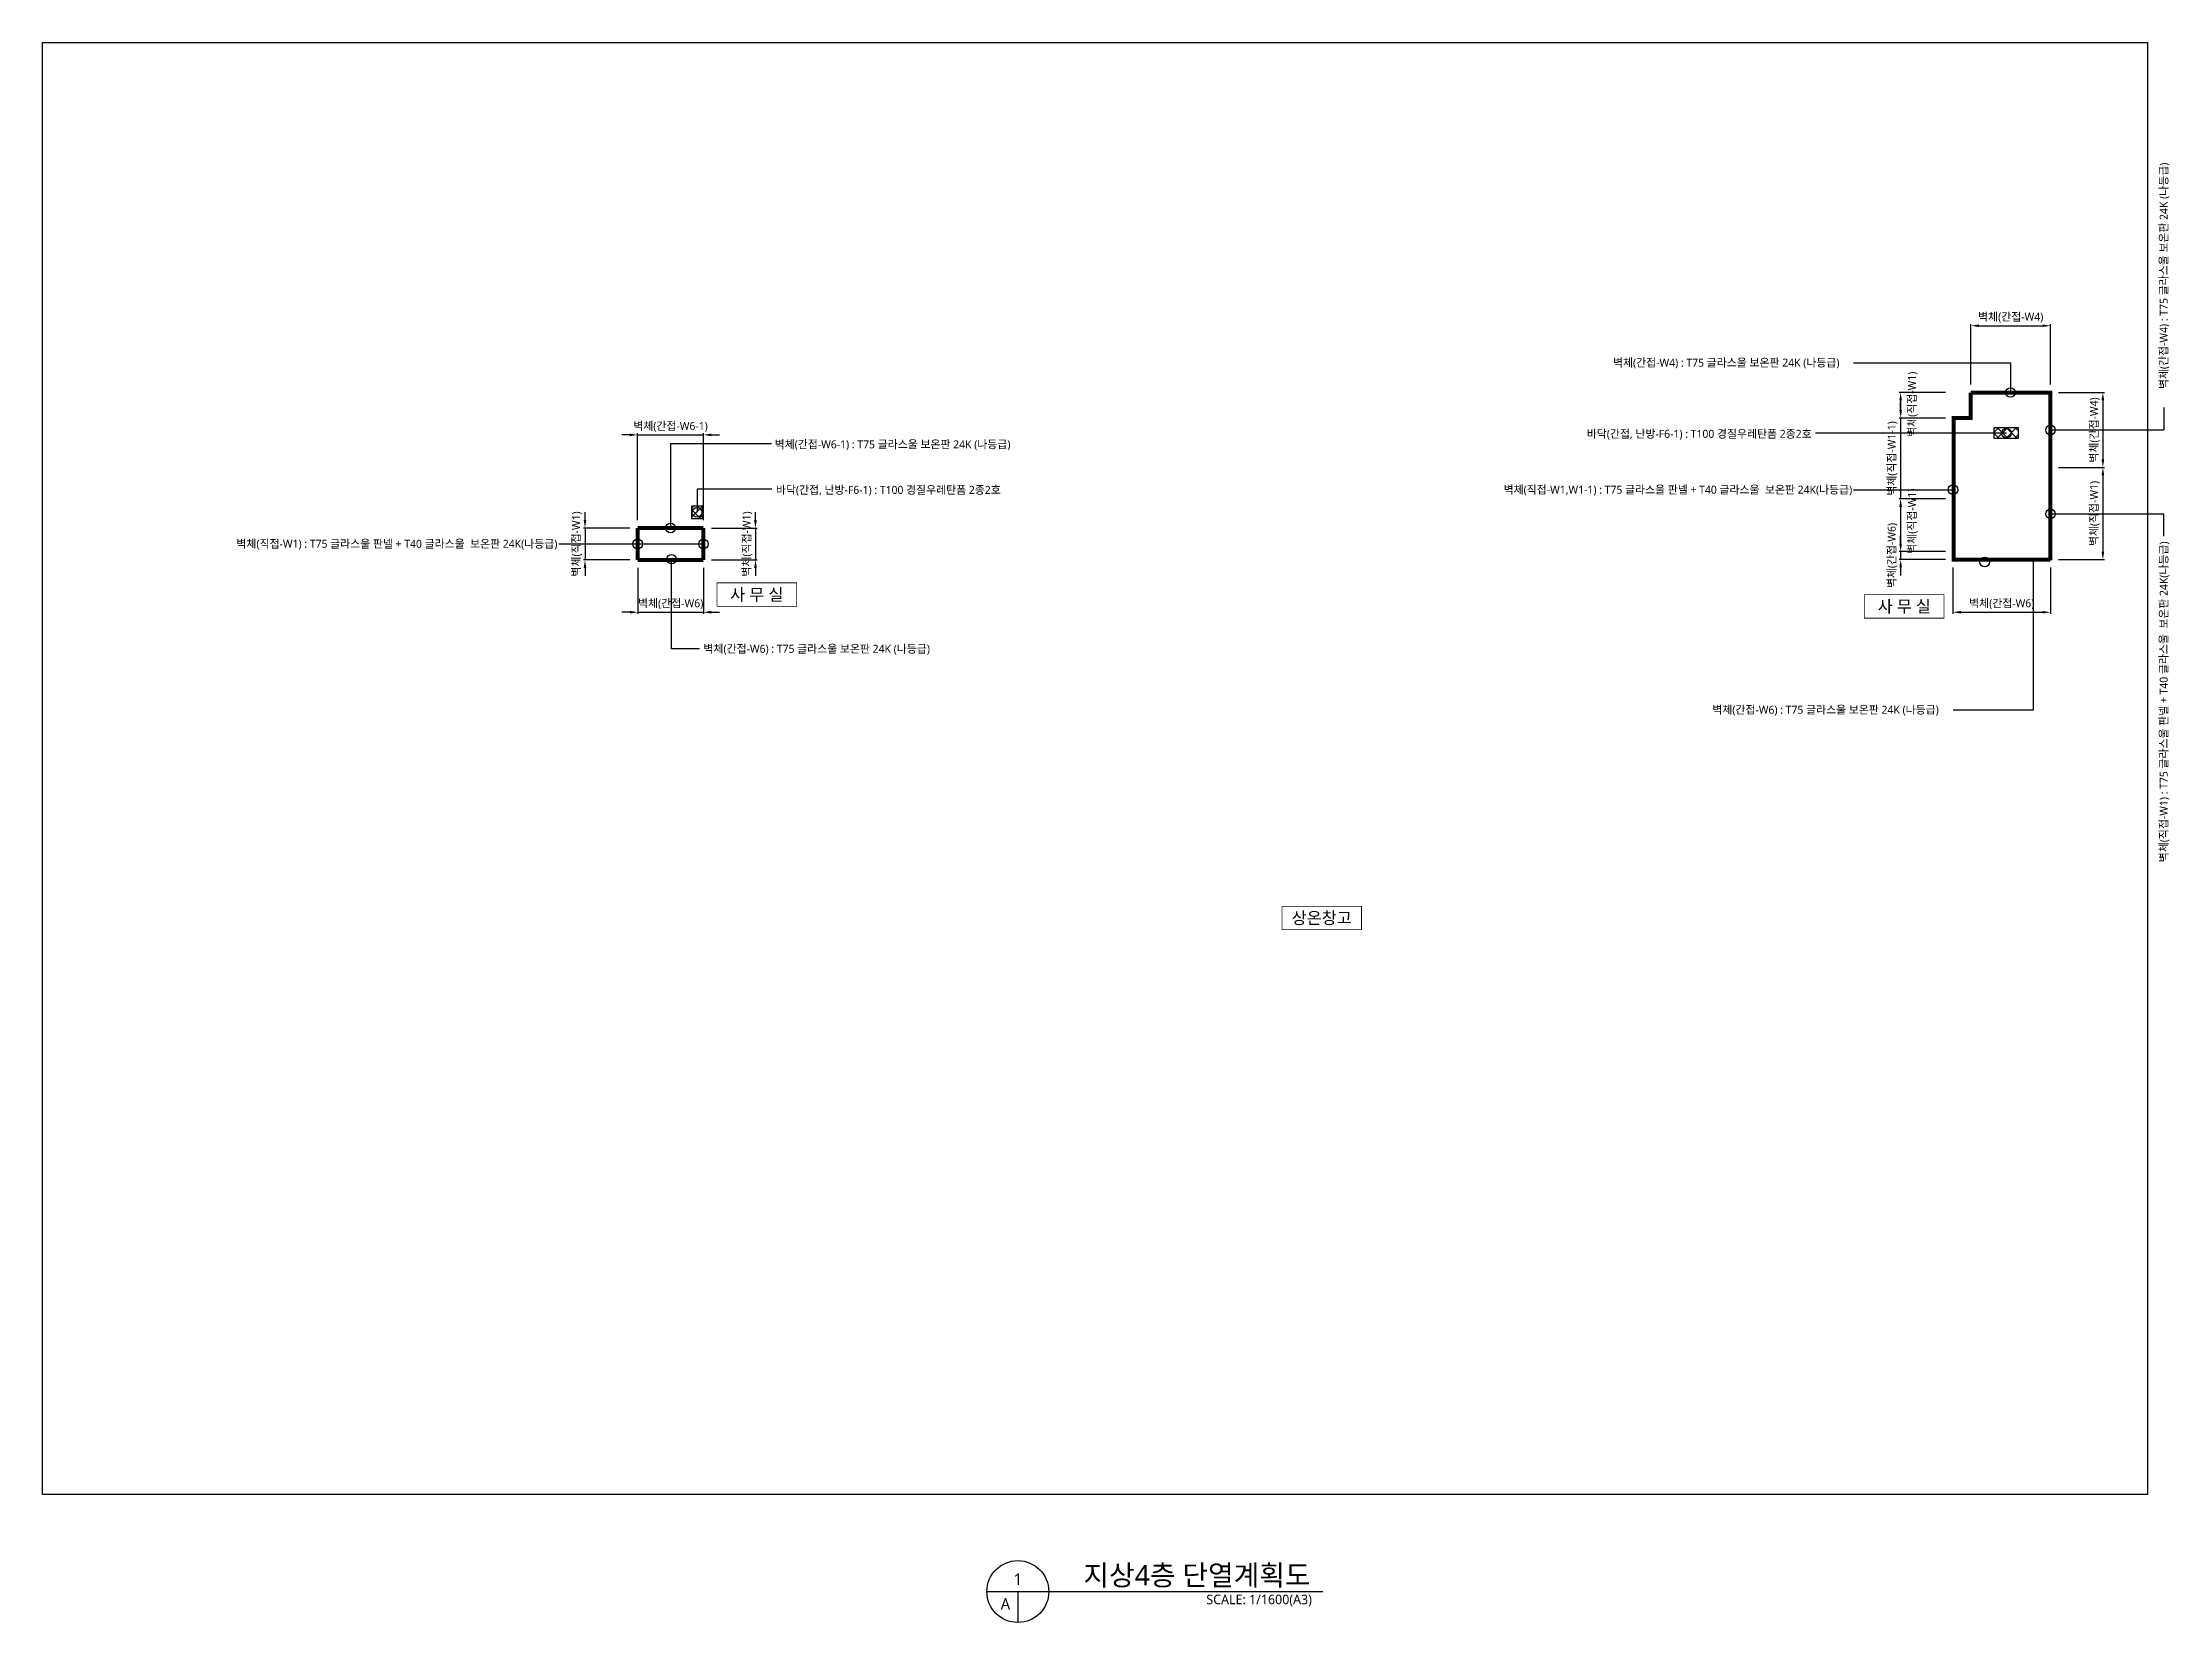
# Model space of a CAD drawing. Header units: millimetres. Extents: x -604407 to 1670407, y 506520 to 715041.
# Drawn here: x 1037593 to 1304280, y 516842 to 715041 of the extents above; entities that cross this region are included whole.
import ezdxf
from ezdxf.enums import TextEntityAlignment as Align

# ---------------------------------------------------------------- set-up
doc = ezdxf.new("R2010")
doc.units = ezdxf.units.MM
doc.header["$LTSCALE"] = 1000
doc.linetypes.add('HIDDEN2', pattern=[0.1875, 0.125, -0.0625])
doc.layers.get('DEFPOINTS').update_dxf_attribs({"color": 161})
for name, color, linetype in [('DIM', 7, 'Continuous'), ('NDIM', 7, 'Continuous'), ('SYM', 7, 'Continuous'), ('TEXT', 3, 'Continuous'), ('TEXT-주', 2, 'Continuous'), ('단멸바닥', 6, 'Continuous'), ('단열선', 4, 'Continuous')]:
    doc.layers.add(name, color=color, linetype=linetype)
doc.styles.add('TE', font='malgun_0.ttf')
doc.styles.add('나눔바른고딕', font='NanumBarunGothic.ttf')
doc.dimstyles.new('BA', dxfattribs={"dimscale": 500, "dimtxt": 3, "dimasz": 1, "dimexe": 1, "dimexo": 5, "dimgap": 0.9, "dimtad": 1, "dimdec": 0, "dimdsep": 46, "dimlunit": 6, "dimtxsty": 'TE', "dimblk": 'DDD', "dimcen": 2.5, "dimclrd": 256, "dimclre": 256, "dimclrt": 3, "dimazin": 2, "dimtfac": 1, "dimtdec": 0, "dimtix": 1, "dimtmove": 2, "dimatfit": 3, "dimldrblk": 'DDD', "dimfxl": 1, "dimtolj": 1, "dimtzin": 0, "dimarcsym": 2})

msp = doc.modelspace()

# ---------------------------------------------------------------- texts
at = {"layer": 'TEXT', "style": '나눔바른고딕'}
for s, p in [('벽체(간접-W4) : T75 글라스울 보온판 24K (나등급)', (1303558.4, 699967.8)), ('벽체(직접-W1) : T75 글라스울 판넬 + T40 글라스울  보온판 24K(나등급)', (1303558.4, 652454.4))]:
    msp.add_text(s, height=1000, rotation=90, dxfattribs=at).set_placement(p, align=Align.MIDDLE_RIGHT)
for s, p in [('벽체(간접-W4) : T75 글라스울 보온판 24K (나등급)', (1234508.6, 674877.4)), ('벽체(간접-W6-1) : T75 글라스울 보온판 24K (나등급)', (1129392.7, 664631.9)), ('바닥(간접, 난방-F6-1) : T100 경질우레탄폼 2종2호', (1129546.3, 658919.3)), ('벽체(간접-W6) : T75 글라스울 보온판 24K (나등급)', (1120460.7, 638985.4)), ('벽체(간접-W6) : T75 글라스울 보온판 24K (나등급)', (1246959.9, 631339.2))]:
    msp.add_text(s, height=1000, dxfattribs=at).set_placement(p, align=Align.MIDDLE_LEFT)
for s, p in [('바닥(간접, 난방-F6-1) : T100 경질우레탄폼 2종2호', (1259415, 665951.1)), ('벽체(직접-W1,W1-1) : T75 글라스울 판넬 + T40 글라스울  보온판 24K(나등급)', (1264502.9, 658943)), ('벽체(직접-W1) : T75 글라스울 판넬 + T40 글라스울  보온판 24K(나등급)', (1102144.4, 652158))]:
    msp.add_text(s, height=1000, dxfattribs=at).set_placement(p, align=Align.MIDDLE_RIGHT)
for s, p in [('1', (1159879.9, 522271.9)), ('A', (1158328.4, 519168.8))]:
    msp.add_text(s, height=1440, dxfattribs=at).set_placement(p, align=Align.MIDDLE)
msp.add_text('지상4층 단열계획도', height=2560, dxfattribs=at).set_placement((1168107, 521496.1))
msp.add_text('SCALE: 1/1600(A3)', height=1200, dxfattribs=at).set_placement((1196755.4, 520332.5), align=Align.TOP_RIGHT)
at = {"layer": 'TEXT-주', "style": '나눔바른고딕'}
for s, p in [('사 무 실', (1127148, 645780.4)), ('사 무 실', (1271027, 644308.3)), ('상온창고', (1197983.9, 605217.7))]:
    msp.add_text(s, height=1500, dxfattribs=at).set_placement(p, align=Align.MIDDLE_CENTER)

# ---------------------------------------------------------------- blocks, each defined once
blk = doc.blocks.new('*D62')
at = {"layer": 'DEFPOINTS', "color": 0, "ltscale": 0.4, "transparency": 16777216}
for p in [(1112211, 654135), (1105612, 650135), (1112211, 650135)]:
    blk.add_point(p, dxfattribs=at)
at = {"layer": 'NDIM', "lineweight": -2, "ltscale": 0.4, "transparency": 16777216}
for p, q in [((1105612, 655135), (1105612, 656135)), ((1111211, 654135), (1105412, 654135)), ((1105612, 654135), (1105612, 650135)), ((1111211, 650135), (1105412, 650135)), ((1105612, 649135), (1105612, 648135))]:
    blk.add_line(p, q, dxfattribs=at)
at = {"layer": 'NDIM', "ltscale": 0.4, "transparency": 16777216}
for points in [[(1105445, 655135), (1105778, 655135), (1105612, 654135)], [(1105445, 649135), (1105778, 649135), (1105612, 650135)]]:
    blk.add_solid(points, dxfattribs=at)
at = {"layer": 'NDIM', "color": 3, "ltscale": 0.4, "transparency": 16777216, "insert": (1104604, 652135), "char_height": 1000, "attachment_point": 5, "rotation": 90, "style": 'TE'}
blk.add_mtext('\\A1;벽체(직접-W1)', dxfattribs=at)
blk = doc.blocks.new('DDD')
at = {"layer": 'DIM', "color": 0}
for p, q in [((-1, 0), (1, 0)), ((0, -1), (0, 1))]:
    blk.add_line(p, q, dxfattribs=at)
for radius in [0.6, 0.3]:
    blk.add_circle((0, 0), radius, dxfattribs=at)
blk = doc.blocks.new('*D63')
at = {"layer": 'DEFPOINTS', "color": 0, "ltscale": 0.4, "transparency": 16777216}
for p in [(1120461, 654135), (1120461, 650135), (1126985, 650135)]:
    blk.add_point(p, dxfattribs=at)
at = {"layer": 'NDIM', "lineweight": -2, "ltscale": 0.4, "transparency": 16777216}
for p, q in [((1126985, 655135), (1126985, 656135)), ((1121461, 654135), (1127185, 654135)), ((1126985, 654135), (1126985, 650135)), ((1121461, 650135), (1127185, 650135)), ((1126985, 649135), (1126985, 648135))]:
    blk.add_line(p, q, dxfattribs=at)
at = {"layer": 'NDIM', "ltscale": 0.4, "transparency": 16777216}
for points in [[(1126818, 655135), (1127151, 655135), (1126985, 654135)], [(1126818, 649135), (1127151, 649135), (1126985, 650135)]]:
    blk.add_solid(points, dxfattribs=at)
at = {"layer": 'NDIM', "color": 3, "ltscale": 0.4, "transparency": 16777216, "insert": (1125977, 652135), "char_height": 1000, "attachment_point": 5, "rotation": 90, "style": 'TE'}
blk.add_mtext('\\A1;벽체(직접-W1)', dxfattribs=at)
blk = doc.blocks.new('*D64')
at = {"layer": 'DEFPOINTS', "color": 0, "ltscale": 0.4, "transparency": 16777216}
for p in [(1120461, 665816), (1112211, 654135), (1120461, 654135)]:
    blk.add_point(p, dxfattribs=at)
at = {"layer": 'NDIM', "lineweight": -2, "ltscale": 0.4, "transparency": 16777216}
for p, q in [((1111211, 665816), (1110211, 665816)), ((1112211, 655135), (1112211, 666016)), ((1112211, 665816), (1120461, 665816)), ((1120461, 655135), (1120461, 666016)), ((1121461, 665816), (1122461, 665816))]:
    blk.add_line(p, q, dxfattribs=at)
at = {"layer": 'NDIM', "ltscale": 0.4, "transparency": 16777216}
for points in [[(1111211, 665983), (1111211, 665649), (1112211, 665816)], [(1121461, 665983), (1121461, 665649), (1120461, 665816)]]:
    blk.add_solid(points, dxfattribs=at)
at = {"layer": 'NDIM', "color": 3, "ltscale": 0.4, "transparency": 16777216, "insert": (1116336, 666824), "char_height": 1000, "attachment_point": 5, "style": 'TE'}
blk.add_mtext('\\A1;벽체(간접-W6-1)', dxfattribs=at)
blk = doc.blocks.new('*D65')
at = {"layer": 'DEFPOINTS', "color": 0, "ltscale": 0.4, "transparency": 16777216}
for p in [(1112248, 650135), (1120461, 650135), (1120461, 643574)]:
    blk.add_point(p, dxfattribs=at)
at = {"layer": 'NDIM', "lineweight": -2, "ltscale": 0.4, "transparency": 16777216}
for p, q in [((1112248, 649135), (1112248, 643374)), ((1120461, 649135), (1120461, 643374)), ((1111248, 643574), (1110248, 643574)), ((1112248, 643574), (1120461, 643574)), ((1121461, 643574), (1122461, 643574))]:
    blk.add_line(p, q, dxfattribs=at)
at = {"layer": 'NDIM', "ltscale": 0.4, "transparency": 16777216}
for points in [[(1111248, 643741), (1111248, 643407), (1112248, 643574)], [(1121461, 643741), (1121461, 643407), (1120461, 643574)]]:
    blk.add_solid(points, dxfattribs=at)
at = {"layer": 'NDIM', "color": 3, "ltscale": 0.4, "transparency": 16777216, "insert": (1116354, 644582), "char_height": 1000, "attachment_point": 5, "style": 'TE'}
blk.add_mtext('\\A1;벽체(간접-W6)', dxfattribs=at)
blk = doc.blocks.new('*D66')
at = {"layer": 'DEFPOINTS', "color": 0, "ltscale": 0.4, "transparency": 16777216}
for p in [(1289361, 679515), (1279386, 671135), (1289361, 671135)]:
    blk.add_point(p, dxfattribs=at)
at = {"layer": 'NDIM', "lineweight": -2, "ltscale": 0.4, "transparency": 16777216}
for p, q in [((1279386, 672135), (1279386, 679715)), ((1280386, 679515), (1288361, 679515)), ((1289361, 672135), (1289361, 679715))]:
    blk.add_line(p, q, dxfattribs=at)
at = {"layer": 'NDIM', "ltscale": 0.4, "transparency": 16777216}
for points in [[(1280386, 679681), (1280386, 679348), (1279386, 679515)], [(1288361, 679681), (1288361, 679348), (1289361, 679515)]]:
    blk.add_solid(points, dxfattribs=at)
at = {"layer": 'NDIM', "color": 3, "ltscale": 0.4, "transparency": 16777216, "insert": (1284373, 680522), "char_height": 1000, "attachment_point": 5, "style": 'TE'}
blk.add_mtext('\\A1;벽체(간접-W4)', dxfattribs=at)
blk = doc.blocks.new('*D67')
at = {"layer": 'DEFPOINTS', "color": 0, "ltscale": 0.4, "transparency": 16777216}
for p in [(1289361, 661735), (1289361, 650185), (1295932, 650185)]:
    blk.add_point(p, dxfattribs=at)
at = {"layer": 'NDIM', "lineweight": -2, "ltscale": 0.4, "transparency": 16777216}
for p, q in [((1290361, 661735), (1296132, 661735)), ((1295932, 660735), (1295932, 651185)), ((1290361, 650185), (1296132, 650185))]:
    blk.add_line(p, q, dxfattribs=at)
at = {"layer": 'NDIM', "ltscale": 0.4, "transparency": 16777216}
for points in [[(1295765, 660735), (1296099, 660735), (1295932, 661735)], [(1295765, 651185), (1296099, 651185), (1295932, 650185)]]:
    blk.add_solid(points, dxfattribs=at)
at = {"layer": 'NDIM', "color": 3, "ltscale": 0.4, "transparency": 16777216, "insert": (1294925, 655960), "char_height": 1000, "attachment_point": 5, "rotation": 90, "style": 'TE'}
blk.add_mtext('\\A1;벽체(직접-W1)', dxfattribs=at)
blk = doc.blocks.new('*D68')
at = {"layer": 'DEFPOINTS', "color": 0, "ltscale": 0.4, "transparency": 16777216}
for p in [(1289361, 671135), (1289361, 661735), (1295932, 661735)]:
    blk.add_point(p, dxfattribs=at)
at = {"layer": 'NDIM', "lineweight": -2, "ltscale": 0.4, "transparency": 16777216}
for p, q in [((1290361, 671135), (1296132, 671135)), ((1295932, 670135), (1295932, 662735)), ((1290361, 661735), (1296132, 661735))]:
    blk.add_line(p, q, dxfattribs=at)
at = {"layer": 'NDIM', "ltscale": 0.4, "transparency": 16777216}
for points in [[(1295765, 670135), (1296099, 670135), (1295932, 671135)], [(1295765, 662735), (1296099, 662735), (1295932, 661735)]]:
    blk.add_solid(points, dxfattribs=at)
at = {"layer": 'NDIM', "color": 3, "ltscale": 0.4, "transparency": 16777216, "insert": (1294925, 666435), "char_height": 1000, "attachment_point": 5, "rotation": 90, "style": 'TE'}
blk.add_mtext('\\A1;벽체(간접-W4)', dxfattribs=at)
blk = doc.blocks.new('*D69')
at = {"layer": 'DEFPOINTS', "color": 0, "ltscale": 0.4, "transparency": 16777216}
for p in [(1277211, 651185), (1270574, 650185), (1277211, 650185)]:
    blk.add_point(p, dxfattribs=at)
at = {"layer": 'NDIM', "lineweight": -2, "ltscale": 0.4, "transparency": 16777216}
for p, q in [((1276211, 651185), (1270374, 651185)), ((1270574, 652185), (1270574, 653185)), ((1270574, 651185), (1270574, 650185)), ((1276211, 650185), (1270374, 650185)), ((1270574, 649185), (1270574, 648185))]:
    blk.add_line(p, q, dxfattribs=at)
at = {"layer": 'NDIM', "ltscale": 0.4, "transparency": 16777216}
for points in [[(1270408, 652185), (1270741, 652185), (1270574, 651185)], [(1270408, 649185), (1270741, 649185), (1270574, 650185)]]:
    blk.add_solid(points, dxfattribs=at)
at = {"layer": 'NDIM', "color": 3, "ltscale": 0.4, "transparency": 16777216, "insert": (1269567, 650685), "char_height": 1000, "attachment_point": 5, "rotation": 90, "style": 'TE'}
blk.add_mtext('\\A1;벽체(간접-W6)', dxfattribs=at)
blk = doc.blocks.new('*D70')
at = {"layer": 'DEFPOINTS', "color": 0, "ltscale": 0.4, "transparency": 16777216}
for p in [(1277211, 657790), (1270574, 651185), (1277211, 651185)]:
    blk.add_point(p, dxfattribs=at)
at = {"layer": 'NDIM', "lineweight": -2, "ltscale": 0.4, "transparency": 16777216}
for p, q in [((1276211, 657790), (1270374, 657790)), ((1270574, 656790), (1270574, 652185)), ((1276211, 651185), (1270374, 651185))]:
    blk.add_line(p, q, dxfattribs=at)
at = {"layer": 'NDIM', "ltscale": 0.4, "transparency": 16777216}
for points in [[(1270408, 656790), (1270741, 656790), (1270574, 657790)], [(1270408, 652185), (1270741, 652185), (1270574, 651185)]]:
    blk.add_solid(points, dxfattribs=at)
at = {"layer": 'NDIM', "color": 3, "ltscale": 0.4, "transparency": 16777216, "insert": (1272094, 654988), "char_height": 1000, "attachment_point": 5, "rotation": 90, "style": 'TE'}
blk.add_mtext('\\A1;벽체(직접-W1)', dxfattribs=at)
blk = doc.blocks.new('*D71')
at = {"layer": 'DEFPOINTS', "color": 0, "ltscale": 0.4, "transparency": 16777216}
for p in [(1277211, 667935), (1270574, 657790), (1277211, 657790)]:
    blk.add_point(p, dxfattribs=at)
at = {"layer": 'NDIM', "lineweight": -2, "ltscale": 0.4, "transparency": 16777216}
for p, q in [((1270574, 668935), (1270574, 669935)), ((1276211, 667935), (1270374, 667935)), ((1270574, 667935), (1270574, 657790)), ((1276211, 657790), (1270374, 657790)), ((1270574, 656790), (1270574, 655790))]:
    blk.add_line(p, q, dxfattribs=at)
at = {"layer": 'NDIM', "ltscale": 0.4, "transparency": 16777216}
for points in [[(1270408, 668935), (1270741, 668935), (1270574, 667935)], [(1270408, 656790), (1270741, 656790), (1270574, 657790)]]:
    blk.add_solid(points, dxfattribs=at)
at = {"layer": 'NDIM', "color": 3, "ltscale": 0.4, "transparency": 16777216, "insert": (1269567, 662863), "char_height": 1000, "attachment_point": 5, "rotation": 90, "style": 'TE'}
blk.add_mtext('\\A1;벽체(직접-W1-1)', dxfattribs=at)
blk = doc.blocks.new('*D72')
at = {"layer": 'DEFPOINTS', "color": 0, "ltscale": 0.4, "transparency": 16777216}
for p in [(1277211, 671135), (1270574, 667935), (1277211, 667935)]:
    blk.add_point(p, dxfattribs=at)
at = {"layer": 'NDIM', "lineweight": -2, "ltscale": 0.4, "transparency": 16777216}
for p, q in [((1276211, 671135), (1270374, 671135)), ((1270574, 670135), (1270574, 668935)), ((1276211, 667935), (1270374, 667935))]:
    blk.add_line(p, q, dxfattribs=at)
at = {"layer": 'NDIM', "ltscale": 0.4, "transparency": 16777216}
for points in [[(1270408, 670135), (1270741, 670135), (1270574, 671135)], [(1270408, 668935), (1270741, 668935), (1270574, 667935)]]:
    blk.add_solid(points, dxfattribs=at)
at = {"layer": 'NDIM', "color": 3, "ltscale": 0.4, "transparency": 16777216, "insert": (1272094, 669662), "char_height": 1000, "attachment_point": 5, "rotation": 90, "style": 'TE'}
blk.add_mtext('\\A1;벽체(직접-W1)', dxfattribs=at)
blk = doc.blocks.new('*D73')
at = {"layer": 'DEFPOINTS', "color": 0, "ltscale": 0.4, "transparency": 16777216}
for p in [(1277136, 650185), (1289361, 650185), (1289361, 643574)]:
    blk.add_point(p, dxfattribs=at)
at = {"layer": 'NDIM', "lineweight": -2, "ltscale": 0.4, "transparency": 16777216}
for p, q in [((1277136, 649185), (1277136, 643374)), ((1289361, 649185), (1289361, 643374)), ((1278136, 643574), (1288361, 643574))]:
    blk.add_line(p, q, dxfattribs=at)
at = {"layer": 'NDIM', "ltscale": 0.4, "transparency": 16777216}
for points in [[(1278136, 643741), (1278136, 643407), (1277136, 643574)], [(1288361, 643741), (1288361, 643407), (1289361, 643574)]]:
    blk.add_solid(points, dxfattribs=at)
at = {"layer": 'NDIM', "color": 3, "ltscale": 0.4, "transparency": 16777216, "insert": (1283248, 644582), "char_height": 1000, "attachment_point": 5, "style": 'TE'}
blk.add_mtext('\\A1;벽체(간접-W6)', dxfattribs=at)

# ---------------------------------------------------------------- dimensions: what is measured, and where the dimension line sits
at = {"layer": 'NDIM', "ltscale": 0.4}
for base, p1, p2, text, picture, middle in [((1289360.7, 679514.5), (1279385.7, 671135.5), (1289360.7, 671135.5), '벽체(간접-W4)', '*D66', (1284373.2, 680522)), ((1120460.7, 665816.1), (1112210.7, 654135.5), (1120460.7, 654135.5), '벽체(간접-W6-1)', '*D64', (1116335.7, 666823.6)), ((1120460.7, 643574.1), (1112248.2, 650135.5), (1120460.7, 650135.5), '벽체(간접-W6)', '*D65', (1116354.4, 644581.7)), ((1289360.7, 643574.1), (1277135.7, 650185.5), (1289360.7, 650185.5), '벽체(간접-W6)', '*D73', (1283248.2, 644581.7))]:
    dim = msp.add_linear_dim(base=base, p1=p1, p2=p2, text=text, dimstyle='BA', override={"dimscale": 200, "dimtxt": 5, "dimasz": 5, "dimgap": 1.5, "dimsah": 1}, dxfattribs=at)
    dim.commit()
    dim.dimension.update_dxf_attribs({"geometry": picture, "text_midpoint": middle})
for base, p1, p2, picture, middle in [((1270574.3, 667935.5), (1277210.7, 671135.5), (1277210.7, 667935.5), '*D72', (1272094, 669662)), ((1270574.3, 651185.5), (1277210.7, 657790.5), (1277210.7, 651185.5), '*D70', (1272094, 654988))]:
    dim = msp.add_linear_dim(base=base, p1=p1, p2=p2, angle=270, text='벽체(직접-W1)', dimstyle='BA', override={"dimscale": 200, "dimtxt": 5, "dimasz": 5, "dimgap": 1.5, "dimsah": 1}, dxfattribs=at)
    dim.commit()
    dim.dimension.update_dxf_attribs({"geometry": picture, "text_midpoint": middle, "dimtype": 160})
for base, p1, p2, text, picture, middle in [((1270574.3, 657790.5), (1277210.7, 667935.5), (1277210.7, 657790.5), '벽체(직접-W1-1)', '*D71', (1269566.8, 662863)), ((1295932.1, 661735.5), (1289360.7, 671135.5), (1289360.7, 661735.5), '벽체(간접-W4)', '*D68', (1294924.5, 666435.5)), ((1295932.1, 650185.5), (1289360.7, 661735.5), (1289360.7, 650185.5), '벽체(직접-W1)', '*D67', (1294924.5, 655960.5)), ((1105611.8, 650135.5), (1112210.7, 654135.5), (1112210.7, 650135.5), '벽체(직접-W1)', '*D62', (1104604.3, 652135.5)), ((1126984.5, 650135.5), (1120460.7, 654135.5), (1120460.7, 650135.5), '벽체(직접-W1)', '*D63', (1125977, 652135.5)), ((1270574.3, 650185.5), (1277210.7, 651185.5), (1277210.7, 650185.5), '벽체(간접-W6)', '*D69', (1269566.8, 650685.5))]:
    dim = msp.add_linear_dim(base=base, p1=p1, p2=p2, angle=270, text=text, dimstyle='BA', override={"dimscale": 200, "dimtxt": 5, "dimasz": 5, "dimgap": 1.5, "dimsah": 1}, dxfattribs=at)
    dim.commit()
    dim.dimension.update_dxf_attribs({"geometry": picture, "text_midpoint": middle})

# ---------------------------------------------------------------- hatches: boundary and pattern name
at = {"layer": '단멸바닥'}
h = msp.add_hatch(dxfattribs=at)
h.set_pattern_fill('ANSI37', color=256, scale=250)
h.set_pattern_definition([(45, (1008324.8, 497699.8), (-561.266, 561.266), []), (135, (1008324.8, 497699.8), (-561.266, -561.266), [])])
h.paths.add_polyline_path([(1118960.7, 655335.5), (1120360.7, 655335.5), (1120360.7, 656885.5), (1118960.7, 656885.5)])
h.paths.add_polyline_path([(1285360.7, 666690.5), (1282260.7, 666690.5), (1282260.7, 665415.5), (1285360.7, 665415.5)])

# ---------------------------------------------------------------- linework, layer by layer
for points in [[(1264668.9, 674877.4), (1284348.2, 674877.4), (1284348.2, 671135.5)], [(1128985.1, 664716.5), (1116335.7, 664716.5), (1116335.7, 654135.5)], [(1129044.9, 658995.5), (1119660.7, 658995.5), (1119660.7, 656110.5)], [(1277178.8, 631341.3), (1287223.2, 631341.3), (1287223.2, 650185.5)]]:
    msp.add_lwpolyline(points)
at = {"layer": 'DEFPOINTS'}
msp.add_lwpolyline([(1037593, 715040.9), (1301520.6, 715040.9), (1301520.6, 532898), (1037593, 532898)], close=True, dxfattribs=at)
at = {"layer": 'SYM'}
for p, q in [((1303558.4, 669247), (1303558.4, 666435.5)), ((1283836.3, 666036.1), (1259915, 666036.1)), ((1289360.7, 666435.5), (1303558.4, 666435.5)), ((1264673.3, 658943), (1277135.7, 658943)), ((1289360.7, 655910.5), (1303558.4, 655910.5)), ((1303558.4, 653098.9), (1303558.4, 655910.5)), ((1102346.8, 652135.5), (1120460.7, 652135.5)), ((1156001.2, 520720.4), (1198112.4, 520720.4)), ((1159879.9, 520720.4), (1159879.9, 516841.6))]:
    msp.add_line(p, q, dxfattribs=at)
msp.add_lwpolyline([(1119960.7, 638985.4), (1116460.7, 638985.4), (1116460.7, 650235.5)], dxfattribs=at)
for centre, radius in [((1284348.2, 671135.5), 600), ((1289360.7, 666435.5), 600), ((1283836.3, 666036.1), 600), ((1277135.7, 658943), 600), ((1119660.7, 656110.5), 600), ((1289360.7, 655910.5), 600), ((1116335.7, 654135.5), 600), ((1112210.7, 652135.5), 600), ((1116460.7, 650235.5), 600), ((1120460.7, 652135.5), 600), ((1281106.1, 649873), 600), ((1159879.9, 520720.4), 3878.8)]:
    msp.add_circle(centre, radius, dxfattribs=at)
at = {"layer": 'TEXT-주', "const_width": 93.8}
for points in [[(1122155.8, 644303.9), (1132140.2, 644303.9), (1132140.2, 647257), (1122155.8, 647257)], [(1266034.8, 642831.7), (1276019.2, 642831.7), (1276019.2, 645784.8), (1266034.8, 645784.8)], [(1192991.7, 603741.1), (1202976.1, 603741.1), (1202976.1, 606694.2), (1192991.7, 606694.2)]]:
    msp.add_lwpolyline(points, close=True, dxfattribs=at)
at = {"layer": '단멸바닥'}
for points in [[(1285360.7, 666690.5), (1282260.7, 666690.5), (1282260.7, 665415.5), (1285360.7, 665415.5)], [(1118960.7, 655335.5), (1120360.7, 655335.5), (1120360.7, 656885.5), (1118960.7, 656885.5)]]:
    msp.add_lwpolyline(points, close=True, dxfattribs=at)
at = {"layer": '단열선', "ltscale": 7, "const_width": 500}
for points in [[(1277210.7, 651185.5), (1277210.7, 667935.5), (1279335.7, 667935.5), (1279335.7, 671135.5)], [(1289360.7, 661735.5), (1289360.7, 650085.5)], [(1112210.7, 654135.5), (1112210.7, 650135.5)], [(1120460.7, 650135.5), (1120460.7, 654135.5)]]:
    msp.add_lwpolyline(points, dxfattribs=at)
at = {"layer": '단열선', "linetype": 'HIDDEN2', "ltscale": 10, "const_width": 500}
for points in [[(1279335.7, 671135.5), (1289360.7, 671135.5), (1289360.7, 661735.5)], [(1120460.7, 654135.5), (1112210.7, 654135.5)], [(1289360.7, 650185.5), (1277210.7, 650185.5), (1277210.7, 651185.5)], [(1112210.7, 650135.5), (1120460.7, 650135.5)]]:
    msp.add_lwpolyline(points, dxfattribs=at)
at = {"layer": '단열선', "const_width": 960}
msp.add_lwpolyline([(1279485.7, 667785.5), (1279479.4, 667785.5)], dxfattribs=at)

msp.set_redraw_order([(e.dxf.handle, doc.entitydb.next_handle()) for e in msp.query("TEXT MTEXT ATTDEF DIMENSION ARC_DIMENSION")])  # texts and dimensions are drawn at this point

doc.saveas('drawing.dxf')
